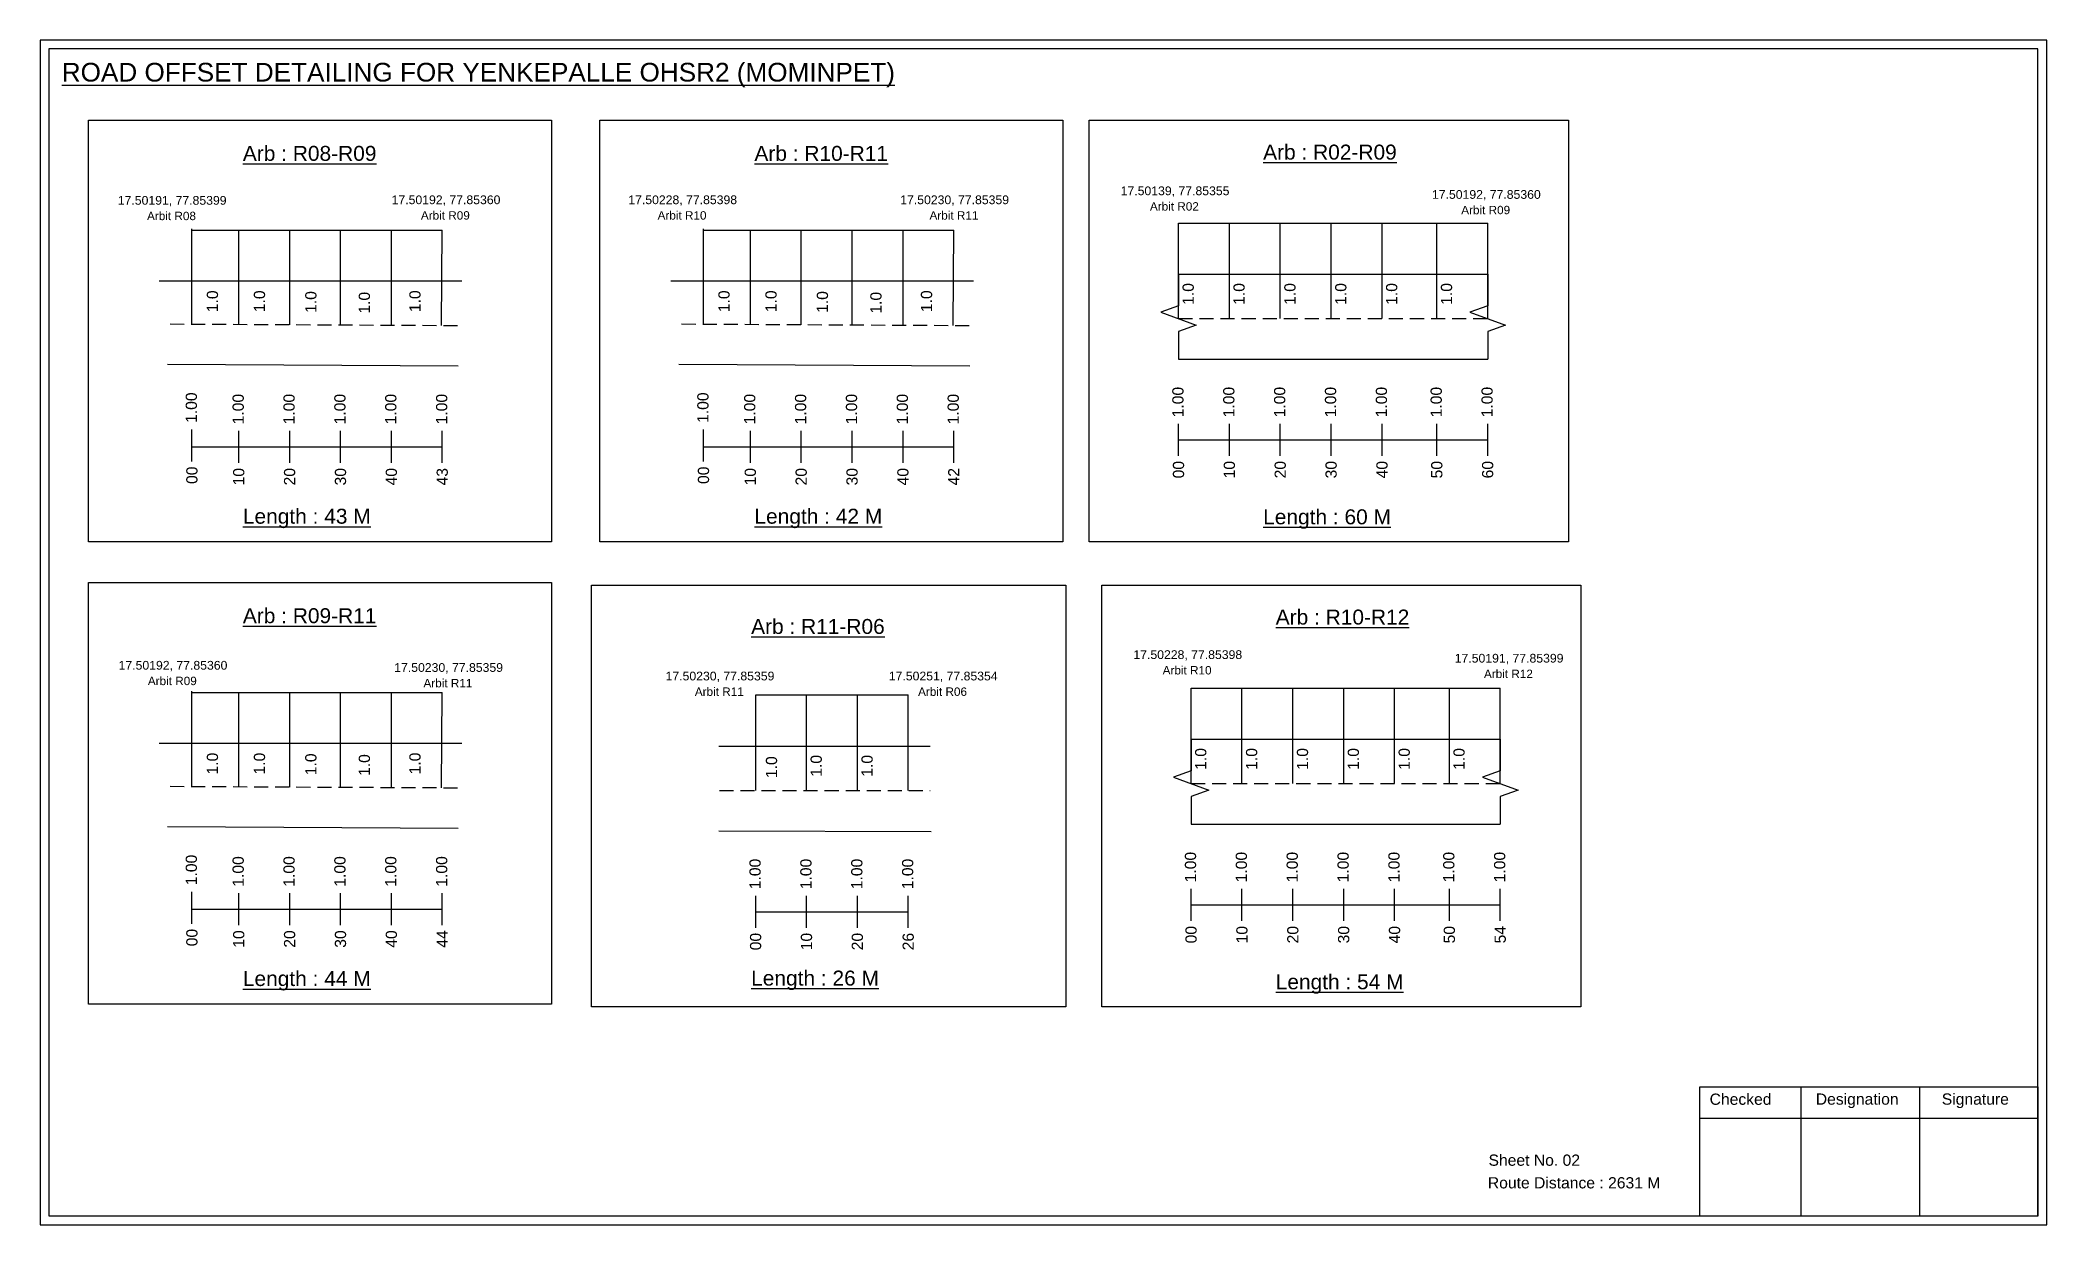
# Model space of a CAD drawing. Header units: inches. Extents: x 1121 to 7703, y 222 to 1459.
# Drawn here: x 5030 to 5566, y 317 to 634 of the extents above; entities that cross this region are included whole.
import ezdxf

# ---------------------------------------------------------------- set-up
doc = ezdxf.new("R2010")
doc.units = ezdxf.units.IN
doc.header["$MEASUREMENT"] = 0
doc.linetypes.add('DASHED2', pattern=[0.375, 0.25, -0.125])
doc.layers.add('PDF_Geometry', color=7, linetype='Continuous')
doc.layers.add('PDF_Text', color=5, linetype='Continuous')
doc.styles.add('PDF Arial', font='arial.ttf')
doc.styles.get("Standard").update_dxf_attribs({"font": 'arial.ttf'})

msp = doc.modelspace()

# ---------------------------------------------------------------- texts
at = {"color": 242, "true_color": 0xcd2027}
for s, height, p in [('%%UROAD OFFSET DETAILING FOR YENKEPALLE OHSR2 (MOMINPET)', 5, (5035.66, 622.6)), ('%%UArb : R08-R09', 4, (5084.08, 601.4)), ('%%UArb : R10-R11', 4, (5220.84, 601.4)), ('%%UArb : R02-R09', 4, (5356.84, 601.74)), ('%%ULength : 43 M', 4, (5084.08, 504.4)), ('%%ULength : 42 M', 4, (5220.84, 504.4)), ('%%ULength : 60 M', 4, (5356.84, 504.24)), ('%%UArb : R09-R11', 4, (5084.08, 477.81)), ('%%UArb : R11-R06', 4, (5219.96, 474.93)), ('%%UArb : R10-R12', 4, (5360.2, 477.44)), ('%%ULength : 44 M', 4, (5084.08, 380.81)), ('%%ULength : 26 M', 4, (5219.96, 380.93)), ('%%ULength : 54 M', 4, (5360.2, 379.94))]:
    msp.add_text(s, height=height, dxfattribs=at).set_placement(p)
at = {"color": 5}
for s, height, p in [('17.50191, 77.85399', 2.34, (5050.64, 589.67)), ('17.50192, 77.85360', 2.34, (5123.85, 589.82)), ('17.50228, 77.85398', 2.34, (5187.12, 589.82)), ('17.50230, 77.85359', 2.34, (5259.82, 589.82)), ('17.50139, 77.85355', 2.34, (5318.75, 592.22)), ('Arbit R02', 2.246, (5326.57, 588.1)), ('17.50192, 77.85360', 2.34, (5401.97, 591.25)), ('Arbit R08', 2.246, (5058.46, 585.55)), ('Arbit R09', 2.246, (5131.67, 585.69)), ('Arbit R10', 2.246, (5194.95, 585.69)), ('Arbit R11', 2.246, (5267.64, 585.69)), ('Arbit R09', 2.246, (5409.79, 587.13)), ('17.50192, 77.85360', 2.34, (5050.86, 465.38)), ('17.50230, 77.85359', 2.34, (5124.54, 464.79)), ('17.50228, 77.85398', 2.34, (5322.15, 468.23)), ('17.50191, 77.85399', 2.34, (5408.05, 467.27)), ('Arbit R09', 2.246, (5058.68, 461.25)), ('Arbit R11', 2.246, (5132.36, 460.66)), ('17.50230, 77.85359', 2.34, (5197.09, 462.51)), ('17.50251, 77.85354', 2.34, (5256.77, 462.51)), ('Arbit R10', 2.246, (5329.97, 464.1)), ('Arbit R12', 2.246, (5415.87, 463.14)), ('Arbit R11', 2.246, (5204.91, 458.38)), ('Arbit R06', 2.246, (5264.59, 458.38))]:
    msp.add_text(s, height=height, dxfattribs=at).set_placement(p)
for p in [(5077.44, 560.94), (5090.01, 560.94), (5103.75, 560.75), (5118.06, 560.55), (5131.58, 560.96), (5214.2, 560.94), (5226.77, 560.94), (5240.51, 560.75), (5254.82, 560.55), (5268.34, 560.96), (5338.29, 562.9), (5351.89, 562.9), (5365.49, 562.9), (5379.09, 562.9), (5392.69, 562.9), (5407.35, 562.91), (5077.44, 437.35), (5090.01, 437.35), (5103.75, 437.16), (5118.06, 436.96), (5131.58, 437.38), (5226.89, 436.4), (5238.85, 436.76), (5252.45, 436.76), (5341.65, 438.6), (5355.25, 438.6), (5368.85, 438.6), (5382.45, 438.6), (5396.05, 438.6), (5410.7, 438.6)]:
    msp.add_text('1.0', height=3, rotation=90).set_placement(p)
at = {"color": 217, "true_color": 0x93278f}
for s, p in [('1.00', (5071.8, 531.34)), ('1.00', (5084.32, 530.95)), ('1.00', (5097.92, 530.95)), ('1.00', (5111.52, 530.95)), ('1.00', (5125.12, 530.95)), ('1.00', (5138.72, 530.95)), ('1.00', (5208.56, 531.34)), ('1.00', (5221.08, 530.95)), ('1.00', (5234.68, 530.95)), ('1.00', (5248.28, 530.95)), ('1.00', (5261.88, 530.95)), ('1.00', (5275.48, 530.95)), ('1.00', (5335.55, 532.83)), ('1.00', (5349.15, 532.83)), ('1.00', (5362.75, 532.83)), ('1.00', (5376.35, 532.83)), ('1.00', (5389.95, 532.83)), ('1.00', (5404.6, 532.83)), ('1.00', (5418.2, 532.83)), ('00', (5335.7, 516.51)), ('10', (5349.3, 516.51)), ('20', (5362.9, 516.51)), ('30', (5376.5, 516.51)), ('40', (5390.1, 516.51)), ('50', (5404.75, 516.51)), ('60', (5418.35, 516.51)), ('00', (5071.95, 515.02)), ('10', (5084.47, 514.63)), ('20', (5098.07, 514.63)), ('30', (5111.67, 514.63)), ('40', (5125.27, 514.63)), ('43', (5138.87, 514.63)), ('00', (5208.71, 515.02)), ('10', (5221.23, 514.63)), ('20', (5234.83, 514.63)), ('30', (5248.43, 514.63)), ('40', (5262.03, 514.63)), ('42', (5275.63, 514.63)), ('1.00', (5071.8, 407.75)), ('1.00', (5084.32, 407.36)), ('1.00', (5097.92, 407.36)), ('1.00', (5111.52, 407.36)), ('1.00', (5125.12, 407.36)), ('1.00', (5138.72, 407.36)), ('1.00', (5222.5, 406.68)), ('1.00', (5236.1, 406.68)), ('1.00', (5249.7, 406.68)), ('1.00', (5263.3, 406.68)), ('1.00', (5338.91, 408.52)), ('1.00', (5352.51, 408.52)), ('1.00', (5366.11, 408.52)), ('1.00', (5379.71, 408.52)), ('1.00', (5393.31, 408.52)), ('1.00', (5407.96, 408.52)), ('1.00', (5421.56, 408.52)), ('00', (5071.95, 391.43)), ('10', (5084.47, 391.04)), ('20', (5098.07, 391.04)), ('30', (5111.67, 391.04)), ('40', (5125.27, 391.04)), ('44', (5138.87, 391.04)), ('00', (5222.65, 390.36)), ('10', (5236.25, 390.36)), ('20', (5249.85, 390.36)), ('26', (5263.45, 390.36)), ('00', (5339.06, 392.2)), ('10', (5352.66, 392.2)), ('20', (5366.26, 392.2)), ('30', (5379.86, 392.2)), ('40', (5393.46, 392.2)), ('50', (5408.11, 392.2)), ('54', (5421.71, 392.2))]:
    msp.add_text(s, height=3, rotation=90, dxfattribs=at).set_placement(p)
for s, p in [('Sheet No. 02', (5417.09, 332.76)), ('Route Distance : 2631 M', (5416.91, 326.71))]:
    msp.add_text(s, height=3).set_placement(p)
at = {"layer": 'PDF_Text', "color": 7, "attachment_point": 7, "style": 'PDF Arial'}
for s, insert, char_height in [('Checked', (5476.2, 349.01), 3.001), ('Designation', (5504.58, 348.18), 3.0006), ('Signature', (5538.26, 348.18), 3.001)]:
    msp.add_mtext(s, dxfattribs=dict(at, insert=insert, char_height=char_height))

# ---------------------------------------------------------------- linework, layer by layer
at = {"color": 5}
for p, q in [((5334.22, 584.77), (5416.88, 584.77)), ((5070.48, 582.89), (5137.4, 582.89)), ((5207.23, 582.89), (5274.16, 582.89)), ((5070.48, 459.3), (5137.4, 459.3)), ((5221.18, 458.62), (5261.98, 458.62)), ((5337.58, 460.46), (5420.23, 460.46))]:
    msp.add_line(p, q, dxfattribs=at)
for p, q in [((5334.22, 559.23), (5334.22, 584.77)), ((5347.82, 559.23), (5347.82, 584.77)), ((5361.42, 559.23), (5361.42, 584.77)), ((5375.02, 559.23), (5375.02, 584.77)), ((5388.62, 559.23), (5388.62, 584.77)), ((5403.28, 559.23), (5403.28, 584.77)), ((5416.88, 559.23), (5416.88, 584.77)), ((5070.48, 557.65), (5070.48, 583.19)), ((5083, 557.6), (5083, 582.89)), ((5096.6, 557.55), (5096.6, 582.89)), ((5110.2, 557.61), (5110.2, 582.89)), ((5123.8, 557.35), (5123.8, 582.89)), ((5137.17, 557.39), (5137.4, 582.89)), ((5207.23, 557.65), (5207.23, 583.19)), ((5219.76, 557.6), (5219.76, 582.89)), ((5233.36, 557.55), (5233.36, 582.89)), ((5246.96, 557.61), (5246.96, 582.89)), ((5260.56, 557.35), (5260.56, 582.89)), ((5273.93, 557.39), (5274.16, 582.89)), ((5142.65, 569.22), (5061.69, 569.22)), ((5279.4, 569.22), (5198.45, 569.22)), ((5334.22, 571.11), (5416.88, 571.11)), ((5334.22, 548.43), (5416.88, 548.43)), ((5063.9, 547.01), (5141.63, 546.58)), ((5200.66, 547.01), (5278.39, 546.58)), ((5070.48, 434.07), (5070.48, 459.6)), ((5083, 434.02), (5083, 459.3)), ((5096.6, 433.96), (5096.6, 459.3)), ((5110.2, 434.02), (5110.2, 459.3)), ((5123.8, 433.77), (5123.8, 459.3)), ((5137.17, 433.8), (5137.4, 459.3)), ((5221.18, 433.09), (5221.18, 458.62)), ((5234.78, 433.09), (5234.78, 458.62)), ((5248.38, 433.09), (5248.38, 458.62)), ((5261.98, 433.09), (5261.98, 458.62)), ((5337.58, 434.92), (5337.58, 460.46)), ((5351.18, 434.92), (5351.18, 460.46)), ((5364.78, 434.92), (5364.78, 460.46)), ((5378.38, 434.92), (5378.38, 460.46)), ((5391.98, 434.92), (5391.98, 460.46)), ((5406.63, 434.93), (5406.63, 460.46)), ((5420.23, 434.93), (5420.23, 460.46)), ((5142.65, 445.63), (5061.69, 445.63)), ((5337.58, 446.81), (5420.23, 446.81)), ((5211.34, 444.97), (5267.83, 444.97)), ((5337.58, 424.12), (5420.23, 424.12)), ((5063.9, 423.42), (5141.63, 422.99)), ((5211.34, 422.29), (5268.05, 422.16))]:
    msp.add_line(p, q)
at = {"linetype": 'DASHED2', "ltscale": 15}
for p, q in [((5334.22, 559.23), (5416.88, 559.23)), ((5064.62, 557.8), (5142.9, 557.39)), ((5201.38, 557.8), (5279.66, 557.39)), ((5337.58, 434.93), (5420.23, 434.93)), ((5064.62, 434.21), (5142.9, 433.8)), ((5211.49, 433.09), (5267.83, 433.09))]:
    msp.add_line(p, q, dxfattribs=at)
at = {"color": 217, "true_color": 0x93278f}
for p, q in [((5070.48, 521.04), (5070.48, 529.6)), ((5083, 520.65), (5083, 529.21)), ((5096.6, 520.65), (5096.6, 529.21)), ((5110.2, 520.65), (5110.2, 529.21)), ((5123.8, 520.65), (5123.8, 529.21)), ((5137.4, 520.65), (5137.4, 529.21)), ((5207.23, 521.04), (5207.23, 529.6)), ((5219.76, 520.65), (5219.76, 529.21)), ((5233.36, 520.65), (5233.36, 529.21)), ((5246.96, 520.65), (5246.96, 529.21)), ((5260.56, 520.65), (5260.56, 529.21)), ((5274.16, 520.65), (5274.16, 529.21)), ((5334.22, 522.53), (5334.22, 531.09)), ((5334.22, 526.8), (5416.88, 526.81)), ((5347.82, 522.53), (5347.82, 531.09)), ((5361.42, 522.53), (5361.42, 531.09)), ((5375.02, 522.53), (5375.02, 531.09)), ((5388.62, 522.53), (5388.62, 531.09)), ((5403.28, 522.54), (5403.28, 531.09)), ((5416.88, 522.54), (5416.88, 531.09)), ((5070.48, 524.92), (5137.4, 524.94)), ((5207.23, 524.92), (5274.16, 524.94)), ((5070.48, 397.45), (5070.48, 406.01)), ((5083, 397.07), (5083, 405.62)), ((5096.6, 397.07), (5096.6, 405.62)), ((5110.2, 397.07), (5110.2, 405.62)), ((5123.8, 397.07), (5123.8, 405.62)), ((5137.4, 397.07), (5137.4, 405.62)), ((5221.18, 396.39), (5221.18, 404.95)), ((5234.78, 396.39), (5234.78, 404.95)), ((5248.38, 396.39), (5248.38, 404.95)), ((5261.98, 396.39), (5261.98, 404.95)), ((5337.58, 398.23), (5337.58, 406.78)), ((5337.58, 402.49), (5420.23, 402.51)), ((5351.18, 398.23), (5351.18, 406.78)), ((5364.78, 398.23), (5364.78, 406.78)), ((5378.38, 398.23), (5378.38, 406.78)), ((5391.98, 398.23), (5391.98, 406.78)), ((5406.63, 398.23), (5406.63, 406.79)), ((5420.23, 398.23), (5420.23, 406.79)), ((5070.48, 401.34), (5137.4, 401.35)), ((5221.18, 400.66), (5261.98, 400.67))]:
    msp.add_line(p, q, dxfattribs=at)
for points in [[(5042.77, 612.25), (5166.57, 612.25), (5166.57, 499.57), (5042.77, 499.57)], [(5179.53, 612.25), (5303.33, 612.25), (5303.33, 499.57), (5179.53, 499.57)], [(5310.36, 612.25), (5438.46, 612.25), (5438.46, 499.57), (5310.36, 499.57)], [(5042.77, 488.66), (5166.57, 488.66), (5166.57, 375.98), (5042.77, 375.98)], [(5177.32, 487.94), (5304.07, 487.94), (5304.07, 375.26), (5177.32, 375.26)], [(5313.72, 487.94), (5441.81, 487.94), (5441.81, 375.26), (5313.72, 375.26)]]:
    msp.add_lwpolyline(points, close=True)
at = {"linetype": 'Continuous'}
for points in [[(5334.22, 571.11), (5334.22, 562.68), (5329.48, 560.96), (5338.97, 557.5), (5334.22, 555.78), (5334.22, 548.43)], [(5416.88, 571.11), (5416.88, 562.68), (5412.13, 560.96), (5421.62, 557.5), (5416.88, 555.78), (5416.88, 548.43)], [(5337.58, 446.81), (5337.58, 438.38), (5332.84, 436.65), (5342.32, 433.2), (5337.58, 431.47), (5337.58, 424.12)], [(5420.23, 446.81), (5420.23, 438.38), (5415.49, 436.65), (5424.98, 433.2), (5420.23, 431.47), (5420.23, 424.12)]]:
    msp.add_lwpolyline(points, dxfattribs=at)
at = {"layer": 'PDF_Geometry'}
for points in [[(5029.88, 633.67), (5029.88, 316.96), (5566.36, 316.96), (5566.36, 633.67)], [(5032.21, 631.35), (5032.21, 319.38), (5563.94, 319.38), (5563.94, 631.35)]]:
    msp.add_lwpolyline(points, close=True, dxfattribs=at)
at = {"layer": 'PDF_Geometry', "color": 242, "true_color": 0xcc1f26}
msp.add_lwpolyline([(5563.94, 319.29), (5473.59, 319.29), (5473.59, 353.9), (5563.94, 353.9)], close=True, dxfattribs=at)
for points in [[(5500.58, 353.9), (5500.58, 319.29)], [(5532.3, 353.9), (5532.3, 319.29)], [(5473.59, 345.52), (5563.94, 345.52)]]:
    msp.add_lwpolyline(points, dxfattribs=at)

msp.set_redraw_order([(e.dxf.handle, doc.entitydb.next_handle()) for e in msp.query("TEXT MTEXT ATTDEF DIMENSION ARC_DIMENSION")])  # texts and dimensions are drawn at this point

doc.saveas('drawing.dxf')
